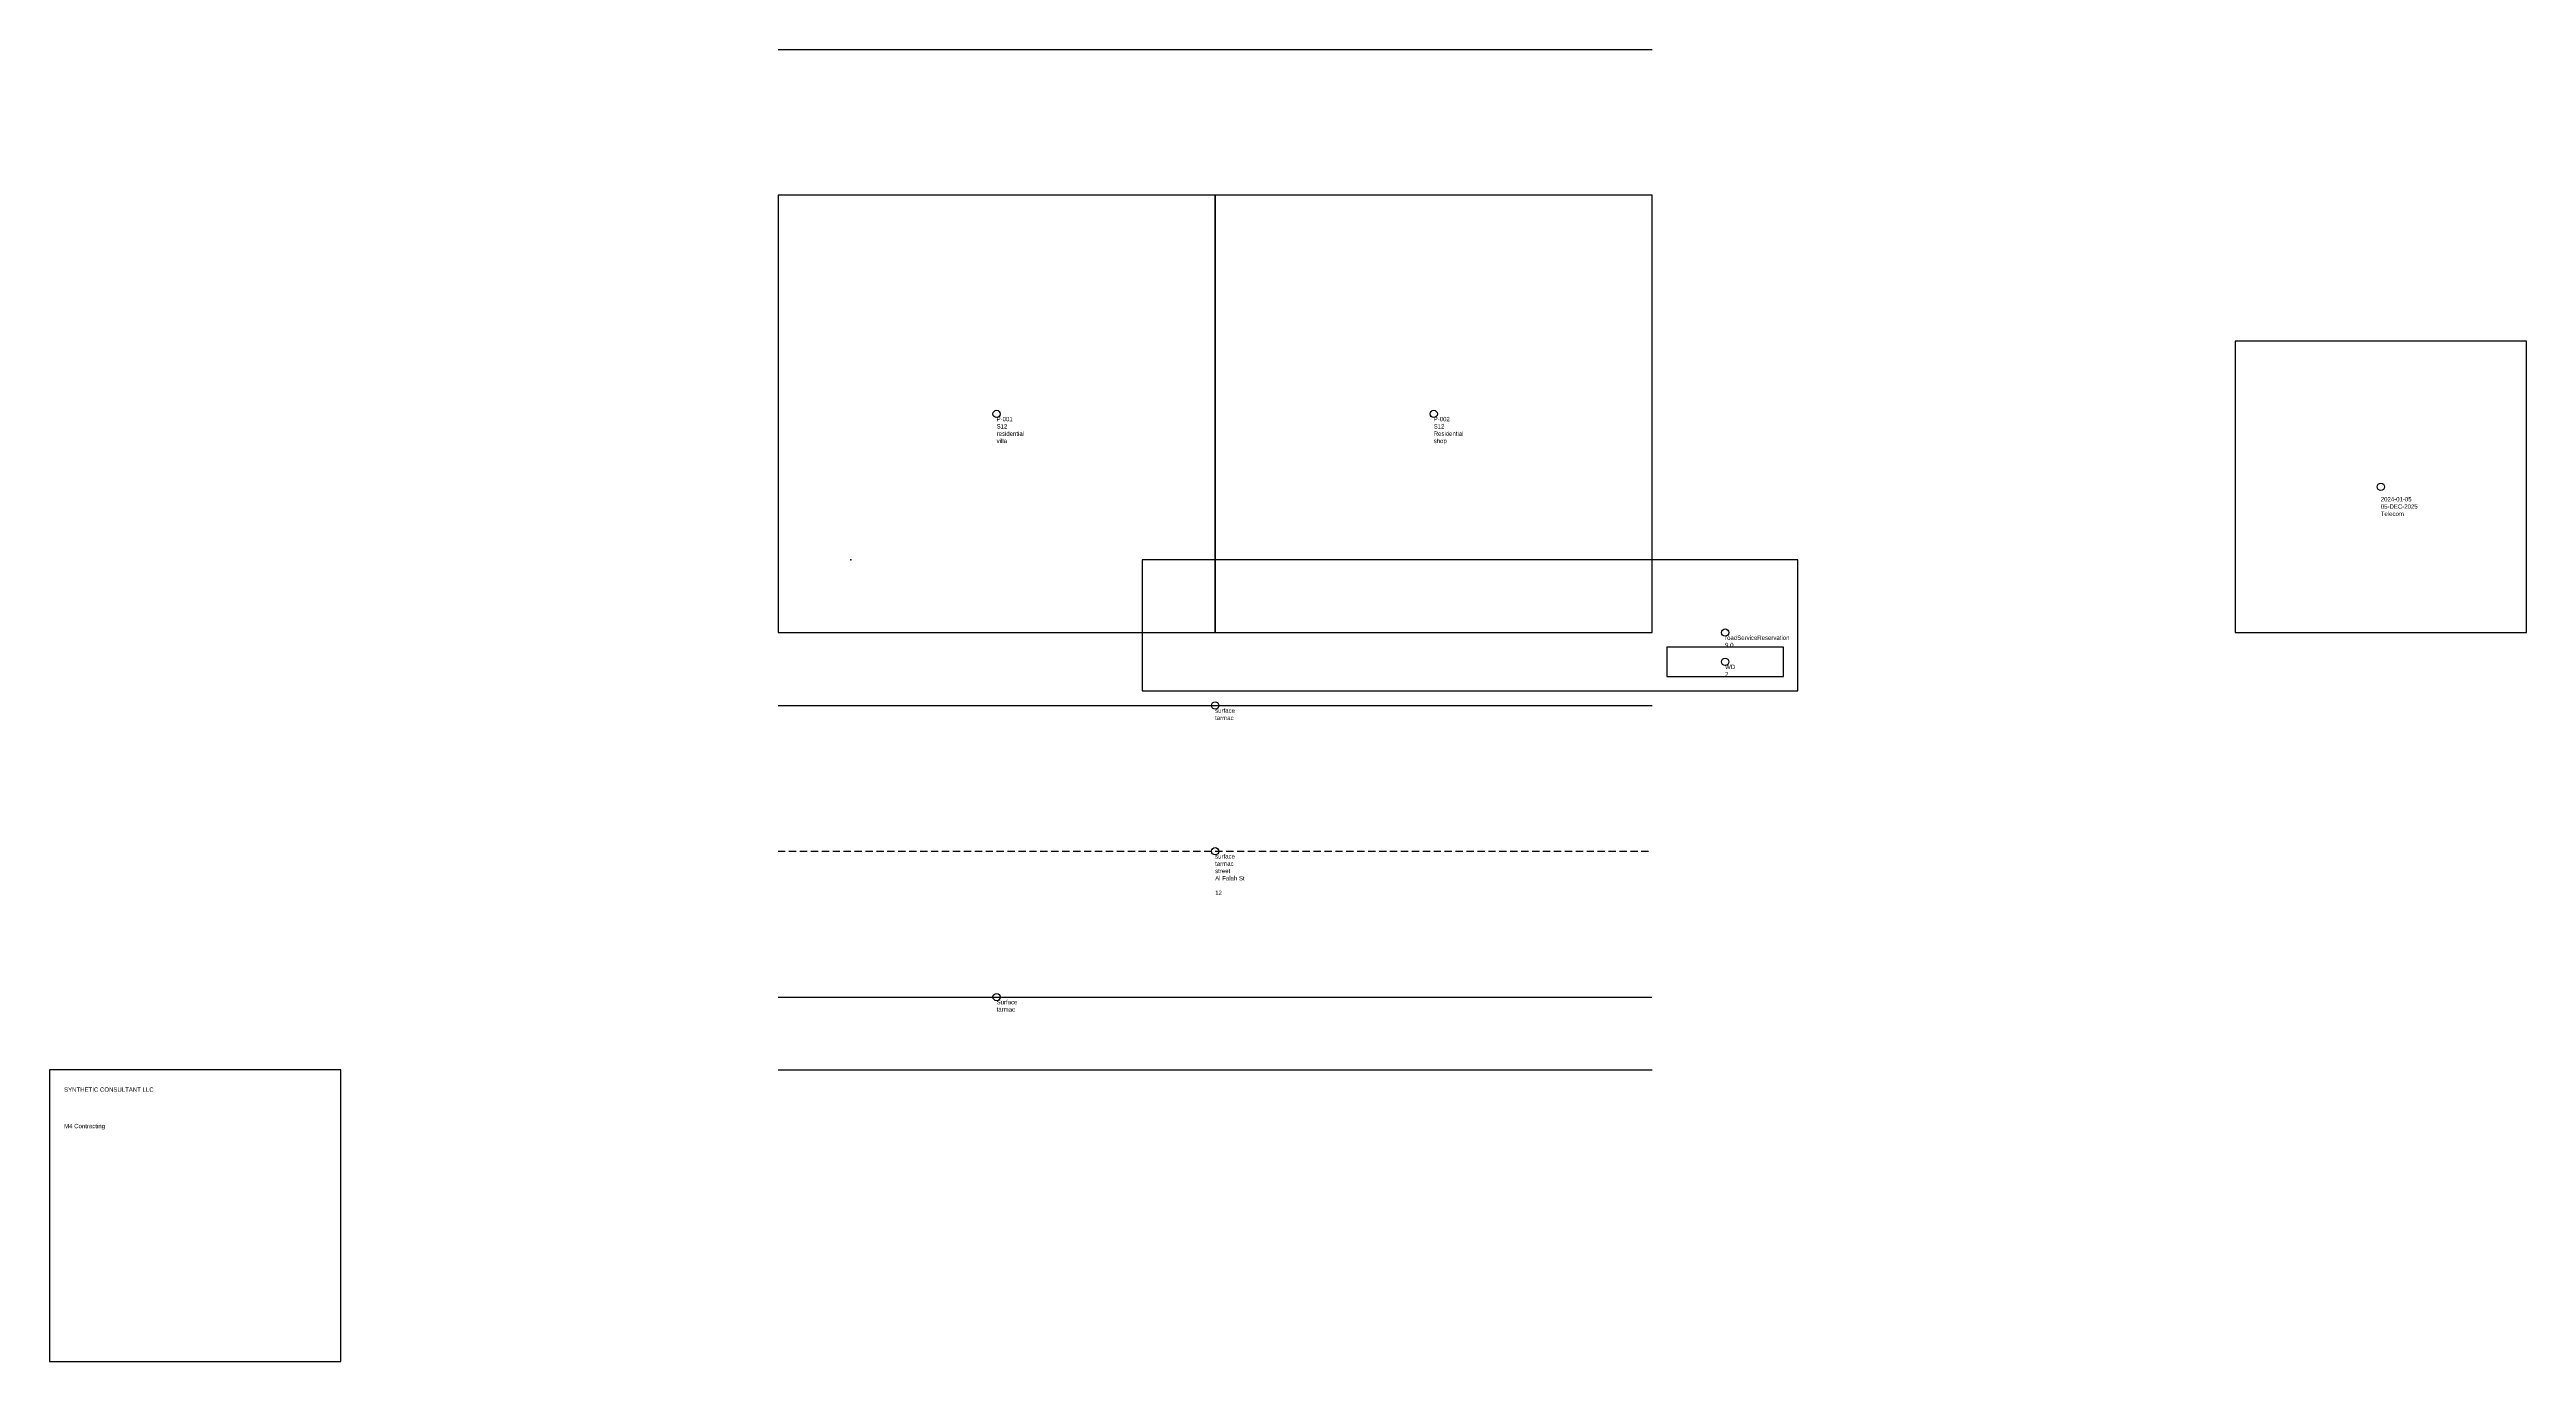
# Model space of a CAD drawing. Header units: metres. Extents: x 232950 to 233120, y 2704950 to 2705040.
import ezdxf

# ---------------------------------------------------------------- set-up
doc = ezdxf.new("R2010")
doc.units = ezdxf.units.M
doc.linetypes.add('DASHED', pattern=[0.75, 0.5, -0.25])
for name, color, linetype in [('Plot', 51, 'Continuous'), ('PlotDetail', 51, 'Continuous'), ('ReservedStrip', 5, 'Continuous'), ('ReservedStripDetail', 5, 'Continuous'), ('RoadCenterLine', 6, 'DASHED'), ('RoadCenterLineDetail', 6, 'Continuous'), ('RoadEdge', 8, 'Continuous'), ('RoadEdgeDetail', 8, 'Continuous'), ('ServiceCorridorDetail', 2, 'Continuous'), ('ServiceWorkArea', 3, 'Continuous'), ('ServiceWorkAreaDetail', 3, 'Continuous'), ('SURVEY-POINTS', 7, 'Continuous'), ('Title', 7, 'Continuous')]:
    doc.layers.add(name, color=color, linetype=linetype)
doc.layers.add('ServiceCorridor', color=2, linetype='Continuous', lineweight=30)

# ---------------------------------------------------------------- blocks, each defined once
blk = doc.blocks.new('SYNTHETIC_TITLE')
for tag, p in [('ConsultantAddress', (0, -1)), ('ConsultantContactPerson', (0, -1.5)), ('ConsultantPhone', (0, -2)), ('MainConsultantName', (0, -0.5)), ('Consultantemail', (0, -2.5)), ('ContractorAddress', (0, -3.5)), ('MainContractorName', (0, -3)), ('ContractorContactPerson', (0, -4)), ('ContractorPhone', (0, -4.5)), ('Contractoremail', (0, -5))]:
    blk.add_attdef(tag, p, '', height=0.3)
blk = doc.blocks.new('PlotDetail')
blk.add_circle((0, 0), 0.25)
for tag, p in [('SectorNumber', (0, -1)), ('PlotNumber', (0, -0.5)), ('UsageCategoryType', (0, -1.5)), ('UsageType', (0, -2))]:
    blk.add_attdef(tag, p, '', height=0.3)
blk = doc.blocks.new('RoadEdgeDetail')
blk.add_circle((0, 0), 0.25)
for tag, p in [('Medium', (0, -0.5)), ('RoadSurfaceType', (0, -1))]:
    blk.add_attdef(tag, p, '', height=0.3)
blk = doc.blocks.new('RoadCentreLineDetail')
blk.add_circle((0, 0), 0.25)
for tag, p in [('Medium', (0, -0.5)), ('RoadSurfaceType', (0, -1)), ('RoadType', (0, -1.5)), ('RoadNameEnglish', (0, -2)), ('StreetID', (0, -3)), ('RoadNameArabic', (0, -2.5))]:
    blk.add_attdef(tag, p, '', height=0.3)
blk = doc.blocks.new('ServiceCorridorDetail')
blk.add_circle((0, 0), 0.25)
for tag, p in [('CorridorType', (0, -0.5)), ('CorridorWidth', (0, -1))]:
    blk.add_attdef(tag, p, '', height=0.3)
blk = doc.blocks.new('ReservedStripDetail')
blk.add_circle((0, 0), 0.25)
for tag, p in [('ReservedStripType', (0, -0.5)), ('ReservedStripWidth', (0, -1))]:
    blk.add_attdef(tag, p, '', height=0.3)
blk = doc.blocks.new('ServiceWorkAreaDetail')
blk.add_circle((0, 0), 0.25)
for tag, p in [('WorkAreaFor', (0, -2)), ('Remarks', (0, -0.5)), ('ExpectedStartDate', (0, -1)), ('ExpectedEndDate', (0, -1.5))]:
    blk.add_attdef(tag, p, '', height=0.3)

msp = doc.modelspace()

# ---------------------------------------------------------------- linework, layer by layer
at = {"layer": 'C-ANNOT'}
msp.add_lwpolyline([(233000, 2705040), (233060, 2705040)], dxfattribs=at)
at = {"layer": 'Plot'}
for points in [[(233000, 2705000), (233030, 2705000), (233030, 2705030), (233000, 2705030)], [(233030, 2705000), (233060, 2705000), (233060, 2705030), (233030, 2705030)]]:
    msp.add_lwpolyline(points, close=True, dxfattribs=at)
at = {"layer": 'ReservedStrip'}
msp.add_lwpolyline([(233061, 2704997), (233069, 2704997), (233069, 2704999), (233061, 2704999)], close=True, dxfattribs=at)
at = {"layer": 'RoadCenterLine'}
msp.add_lwpolyline([(233000, 2704985), (233030, 2704985), (233060, 2704985)], dxfattribs=at)
at = {"layer": 'RoadEdge'}
msp.add_line((233000, 2704970), (233060, 2704970), dxfattribs=at)
for points in [[(233000, 2704995), (233030, 2704995), (233060, 2704995)], [(233000, 2704975), (233030, 2704975), (233059.98, 2704975)]]:
    msp.add_lwpolyline(points, dxfattribs=at)
at = {"layer": 'ServiceCorridor'}
msp.add_lwpolyline([(233025, 2704996), (233070, 2704996), (233070, 2705005), (233025, 2705005)], close=True, dxfattribs=at)
at = {"layer": 'ServiceWorkArea'}
msp.add_lwpolyline([(233100, 2705000), (233120, 2705000), (233120, 2705020), (233100, 2705020)], close=True, dxfattribs=at)
at = {"layer": 'SURVEY-POINTS'}
msp.add_point((233005, 2705005), dxfattribs=at)
at = {"layer": 'Title'}
msp.add_lwpolyline([(232950, 2704950), (232970, 2704950), (232970, 2704970), (232950, 2704970)], close=True, dxfattribs=at)

# ---------------------------------------------------------------- block references
at = {"layer": 'PlotDetail'}
for p, values in [((233015, 2705015), {'PlotNumber': 'P-001', 'SectorNumber': 'S12', 'UsageCategoryType': 'residential', 'UsageType': 'villa'}), ((233045, 2705015), {'PlotNumber': 'P-002', 'SectorNumber': 'S12', 'UsageCategoryType': 'Residential', 'UsageType': 'shop'})]:
    msp.add_blockref('PlotDetail', p, dxfattribs=at).add_auto_attribs(values)
at = {"layer": 'ReservedStripDetail'}
msp.add_blockref('ReservedStripDetail', (233065, 2704998), dxfattribs=at).add_auto_attribs({'ReservedStripType': 'WD', 'ReservedStripWidth': '2'})
at = {"layer": 'RoadCenterLineDetail'}
msp.add_blockref('RoadCentreLineDetail', (233030, 2704985), dxfattribs=at).add_auto_attribs({'Medium': 'surface', 'RoadSurfaceType': 'tarmac', 'RoadType': 'street', 'RoadNameEnglish': 'Al Falah St', 'StreetID': '12'})
at = {"layer": 'RoadEdgeDetail'}
for p, values in [((233030, 2704995), {'Medium': 'surface', 'RoadSurfaceType': 'tarmac'}), ((233015, 2704975), {'Medium': 'Surface', 'RoadSurfaceType': 'tarmac'})]:
    msp.add_blockref('RoadEdgeDetail', p, dxfattribs=at).add_auto_attribs(values)
at = {"layer": 'ServiceCorridorDetail'}
msp.add_blockref('ServiceCorridorDetail', (233065, 2705000), dxfattribs=at).add_auto_attribs({'CorridorType': 'roadServiceReservation', 'CorridorWidth': '9.0'})
at = {"layer": 'ServiceWorkAreaDetail'}
msp.add_blockref('ServiceWorkAreaDetail', (233110, 2705010), dxfattribs=at).add_auto_attribs({'ExpectedStartDate': '2024-01-05', 'ExpectedEndDate': '05-DEC-2025', 'WorkAreaFor': 'Telecom'})
at = {"layer": 'Title'}
msp.add_blockref('SYNTHETIC_TITLE', (232951, 2704969), dxfattribs=at).add_auto_attribs({'MainConsultantName': 'SYNTHETIC CONSULTANT LLC', 'MainContractorName': 'M4 Contracting'})

doc.saveas('drawing.dxf')
